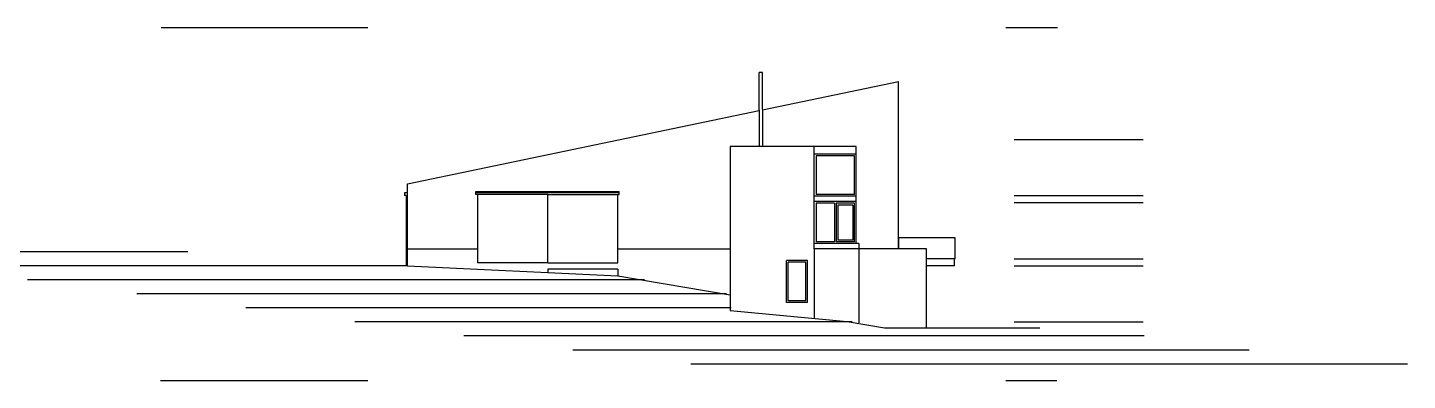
# Model space of a CAD drawing. Header units: inches. Extents: x -16498 to -561, y 141 to 7454.
# Drawn here: x -13574 to -11213, y 3585 to 4189 of the extents above; entities that cross this region are included whole.
import ezdxf

# ---------------------------------------------------------------- set-up
doc = ezdxf.new("R2010")
doc.units = ezdxf.units.IN
doc.header["$LTSCALE"] = 0.5
doc.header["$MEASUREMENT"] = 0
for name, color, linetype in [('A-Elev-North', 7, 'Continuous'), ('A-Elev-South', 7, 'Continuous'), ('A-walls', 7, 'Continuous')]:
    doc.layers.add(name, color=color, linetype=linetype)

msp = doc.modelspace()

# ---------------------------------------------------------------- linework, layer by layer
at = {"layer": 'A-Elev-North'}
for p, q in [((-13345.2, 4188.6), (-12991.6, 4188.6)), ((-11900.1, 4188.6), (-11811.7, 4188.6)), ((-12316.3, 4047.9, -26058.5), (-12083.8, 4096.4, -36033)), ((-12923.8, 3921.3), (-12322.3, 4046.7, -25801.1)), ((-13346.3, 3585.4), (-12991.6, 3585.4)), ((-11900.1, 3585.4), (-11812.8, 3585.4))]:
    msp.add_line(p, q, dxfattribs=at)
at = {"layer": 'A-Elev-North', "color": 252}
for p, q in [((-12193.3, 3888.2, 783.1), (-12193.3, 3822.3, -7270.2)), ((-12190.3, 3888.2, 783.1), (-12190.3, 3822.3, -7270.2)), ((-12161.8, 3885.2, 809.8), (-12161.8, 3825.3, -8803.1))]:
    msp.add_line(p, q, dxfattribs=at)
at = {"layer": 'A-Elev-North', "color": 253}
for p, q in [((-12151.8, 3819.3, -63014.5), (-12151.8, 3802.3, -5147.6)), ((-12151.8, 3802.3, -5147.6), (-12151.8, 3684, -5147.6))]:
    msp.add_line(p, q, dxfattribs=at)
at = {"layer": 'A-Elev-South', "color": 7}
for p, q in [((-12322.3, 4047.3, -5147.6), (-12322.3, 4112.1, -5147.6)), ((-12316.3, 4112.1, -5147.6), (-12322.3, 4112.1, -5147.6)), ((-12316.3, 4048.6, -5147.6), (-12316.3, 4112.1, -5147.6)), ((-12083.8, 3829.3, -5147.6), (-12083.8, 4096.4, -5147.6)), ((-11986.8, 3829.3, -5147.6), (-12083.8, 3829.3, -5147.6)), ((-11986.8, 3793.3, -5147.6), (-11986.8, 3829.3, -5147.6)), ((-12923.8, 3781.2, -5147.6), (-12563.8, 3764.3, -5147.6)), ((-11987.8, 3781.3), (-12035.8, 3781.3)), ((-12035.8, 3675.3), (-12035.8, 3781.3)), ((-11987.8, 3781.3), (-11987.8, 3793.3, -5147.6)), ((-12563.8, 3764.3, -5147.6), (-12371.8, 3731.9, -11990.5)), ((-12371.8, 3704.9, -5147.6), (-12171.6, 3685.9, -12303.8)), ((-12171.6, 3685.9, -12303.8), (-12107.8, 3675.3)), ((-12107.8, 3675.3), (-11998.1, 3675.3)), ((-12008.1, 3675.3), (-11899.7, 3675.3)), ((-11998.1, 3675.3), (-11841.7, 3675.3, -5147.6))]:
    msp.add_line(p, q, dxfattribs=at)
at = {"layer": 'A-Elev-South', "color": 253}
for p, q in [((-12322.3, 4047.3, -5147.6), (-12322.3, 3985.3, -60423.2)), ((-12316.3, 4048.6, -5147.6), (-12316.3, 3985.3, -60344.4)), ((-12371.8, 3985.3, -5147.6), (-12371.8, 3704.9, -5147.6)), ((-12227.8, 3985.3, -5147.6), (-12371.8, 3985.3, -5147.6)), ((-12155.8, 3985.3, -5147.6), (-12227.8, 3985.3, -5147.6)), ((-12155.8, 3905.3, -31308.8), (-12155.8, 3985.3, -5147.6)), ((-12806.8, 3903.2, -5147.6), (-12806.8, 3908.2, -5147.6)), ((-12561.8, 3906.2, -5147.6), (-12806.8, 3906.2, -5147.6)), ((-12803.8, 3903.2, -5147.6), (-12806.8, 3903.2, -5147.6)), ((-12683.8, 3903.2, -5147.6), (-12803.8, 3903.2, -5147.6)), ((-12803.8, 3903.2, -5147.6), (-12803.8, 3786.3, -10295.1)), ((-12563.8, 3903.2, -5147.6), (-12561.8, 3903.2, -5147.6)), ((-12561.8, 3906.2, -5147.6), (-12561.8, 3908.2, -5147.6)), ((-12561.8, 3903.2, -5147.6), (-12561.8, 3906.2, -5147.6)), ((-12155.8, 3900.3), (-12227.8, 3900.3)), ((-12155.8, 3819.3, -42749.7), (-12155.8, 3905.3, -31308.8)), ((-12155.8, 3891.3), (-12227.8, 3891.3)), ((-12083.8, 3810.3, -1775), (-12083.8, 3829.3, -5147.6)), ((-12083.8, 3829.3, -5147.6), (-12083.8, 3810.3, -10295.1)), ((-12923.8, 3810.3, -10295.1), (-12803.8, 3810.3, -10295.1)), ((-12563.8, 3810.3, -10295.1), (-12371.8, 3810.3, -10295.1)), ((-12151.8, 3819.3, -6490.4), (-12227.8, 3819.3, -6490.4)), ((-12151.8, 3810.3, -11638), (-12227.8, 3810.3, -11638)), ((-12035.8, 3781.3), (-12035.8, 3810.3, -5147.6)), ((-12683.8, 3786.3, -5147.6), (-12803.8, 3786.3, -10295.1)), ((-11986.8, 3793.3), (-12035.8, 3793.3)), ((-12563.8, 3775.3, -5147.6), (-12683.8, 3775.3, -5147.6)), ((-12683.8, 3775.3, -5147.6), (-12683.8, 3769.9, -5147.6)), ((-12563.8, 3775.3, -5147.6), (-12563.8, 3764.3, -5147.6))]:
    msp.add_line(p, q, dxfattribs=at)
at = {"layer": 'A-Elev-South', "color": 2, "ltscale": 0.1}
for p, q in [((-11885.5, 3997.3, -15442.7), (-11667, 3997.3, -20590.3)), ((-11885.5, 3997.3, -15442.7), (-11667, 3997.3, -20590.3)), ((-11885.5, 3997.3, -15442.7), (-11667, 3997.3, -20590.3)), ((-11835.5, 3997.3, -15442.7), (-11665, 3997.3, -15442.7)), ((-11835.5, 3997.3, -15442.7), (-11665, 3997.3, -15442.7)), ((-11835.5, 3997.3, -15442.7), (-11665, 3997.3, -15442.7)), ((-11885.5, 3901.3, -15442.7), (-11667, 3901.3, -20590.3)), ((-11835.5, 3901.3, -15442.7), (-11665, 3901.3, -15442.7)), ((-11885.5, 3889.3, -15442.7), (-11667, 3889.3, -20590.3)), ((-11835.5, 3889.3, -15442.7), (-11665, 3889.3, -15442.7)), ((-11885.5, 3793.3, -15442.7), (-11667, 3793.3, -20590.3)), ((-11885.5, 3781.3, -15442.7), (-11667, 3781.3, -20590.3)), ((-11835.5, 3793.3, -15442.7), (-11665, 3793.3, -15442.7)), ((-11835.5, 3781.3, -15442.7), (-11665, 3781.3, -15442.7)), ((-11885.5, 3685.3, -15442.7), (-11667, 3685.3, -20590.3)), ((-11835.5, 3685.3, -15442.7), (-11665, 3685.3, -15442.7))]:
    msp.add_line(p, q, dxfattribs=at)
at = {"layer": 'A-Elev-South', "color": 252}
for p, q in [((-12227.8, 3810.3, -74503.5), (-12227.8, 3985.3, -5147.6)), ((-12155.8, 3972.3, -5147.6), (-12227.8, 3972.3, -5147.6)), ((-12224.8, 3969.3, 54643.4), (-12224.8, 3903.3, 1186.8)), ((-12158.8, 3969.3, 55831.3), (-12224.8, 3969.3, 55831.3)), ((-12158.8, 3903.3, 1186.8), (-12158.8, 3969.3, 54643.4)), ((-12923.8, 3906.3, -5147.6), (-12928.8, 3906.3, -5147.6)), ((-12928.8, 3906.3, -5147.6), (-12928.8, 3901.3, -5147.6)), ((-12923.8, 3906.3, -5147.6), (-12928.8, 3906.3, -5147.6)), ((-12928.8, 3906.3, -5147.6), (-12928.8, 3901.3, -5147.6)), ((-12925.8, 3901.3, -5147.6), (-12928.8, 3901.3, -5147.6)), ((-12925.8, 3901.3, -5147.6), (-12928.8, 3901.3, -5147.6)), ((-12925.8, 3901.3), (-12925.8, 3781.3, -5147.6)), ((-12925.8, 3901.3), (-12925.8, 3781.3, -5147.6)), ((-12158.8, 3903.3, -31308.8), (-12224.8, 3903.3, -31308.8)), ((-12193.3, 3888.2, -31278.8), (-12224.8, 3888.2, -31278.8)), ((-12224.8, 3888.2, 30), (-12224.8, 3822.3, -37799.2)), ((-12158.8, 3888.2, -31278.8), (-12190.3, 3888.2, -31278.8)), ((-12161.8, 3885.2, -32031.9), (-12187.3, 3885.2, -32031.9)), ((-12187.3, 3885.2, -1297), (-12187.3, 3825.3, -37978.4)), ((-12158.8, 3822.3, -37799.2), (-12158.8, 3888.2, 30)), ((-12161.8, 3825.3, -41401.5), (-12187.3, 3825.3, -41401.5)), ((-12193.3, 3822.3, -40648.5), (-12224.8, 3822.3, -40648.5)), ((-12158.8, 3822.3, -40648.5), (-12190.3, 3822.3, -40648.5)), ((-12035.8, 3810.3, -6490.4), (-12151.8, 3810.3, -11638)), ((-12923.8, 3781.3, -5147.6), (-13760.2, 3781.3, -5147.6)), ((-12275.3, 3718.3, -10295.1), (-12275.3, 3790.3, -10295.1)), ((-12239.3, 3790.3, -10295.1), (-12275.3, 3790.3, -10295.1)), ((-12272.3, 3721.3, -10295.1), (-12272.3, 3787.3, -10901.3)), ((-12242.3, 3787.3, -10901.3), (-12272.3, 3787.3, -10901.3)), ((-12242.3, 3721.3, -13217.2), (-12242.3, 3787.3, -12393.4)), ((-12239.3, 3718.3, -10295.1), (-12239.3, 3790.3, -10295.1)), ((-12239.3, 3718.3, -10295.1), (-12275.3, 3718.3, -10295.1)), ((-12242.3, 3721.3, -10295.1), (-12272.3, 3721.3, -10295.1)), ((-11663.1, 3661.3, -5147.6), (-12827.2, 3661.3, -5147.6))]:
    msp.add_line(p, q, dxfattribs=at)
at = {"layer": 'A-Elev-South'}
for p, q in [((-12923.8, 3781.3), (-12923.8, 3921.3)), ((-12923.8, 3781.3), (-12923.8, 3921.3)), ((-12683.8, 3903.2, -5147.6), (-12563.8, 3903.2, -5147.6)), ((-12683.8, 3786.3, -5147.6), (-12683.8, 3903.2, -5147.6)), ((-12563.8, 3786.3, -5147.6), (-12563.8, 3903.2, -5147.6)), ((-12683.8, 3786.3, -10295.1), (-12563.8, 3786.3, -10295.1))]:
    msp.add_line(p, q, dxfattribs=at)
at = {"layer": 'A-Elev-South', "color": 251}
msp.add_line((-12806.8, 3908.2, -5147.6), (-12561.8, 3908.2, -5147.6), dxfattribs=at)
at = {"layer": 'A-Elev-South', "color": 126}
for p, q in [((-13299.7, 3805.3, -5147.6), (-13946.8, 3805.3, -5147.6)), ((-12518.2, 3757.3, -5147.6), (-13573.6, 3757.3, -5147.6)), ((-12378.2, 3733.3, -5147.6), (-13387, 3733.3, -5147.6)), ((-12369.8, 3709.3, -5147.6), (-13200.4, 3709.3, -5147.6)), ((-12162.7, 3685.3, -5147.6), (-13013.8, 3685.3, -5147.6)), ((-11483.7, 3637.3, -5147.6), (-12640.6, 3637.3, -5147.6)), ((-11213, 3613.3, -5147.6), (-12439, 3613.3, -5147.6))]:
    msp.add_line(p, q, dxfattribs=at)
at = {"layer": 'A-walls', "color": 253}
msp.add_line((-12227.8, 3810.3, -11638), (-12227.8, 3691.3, -11638), dxfattribs=at)

doc.saveas('drawing.dxf')
